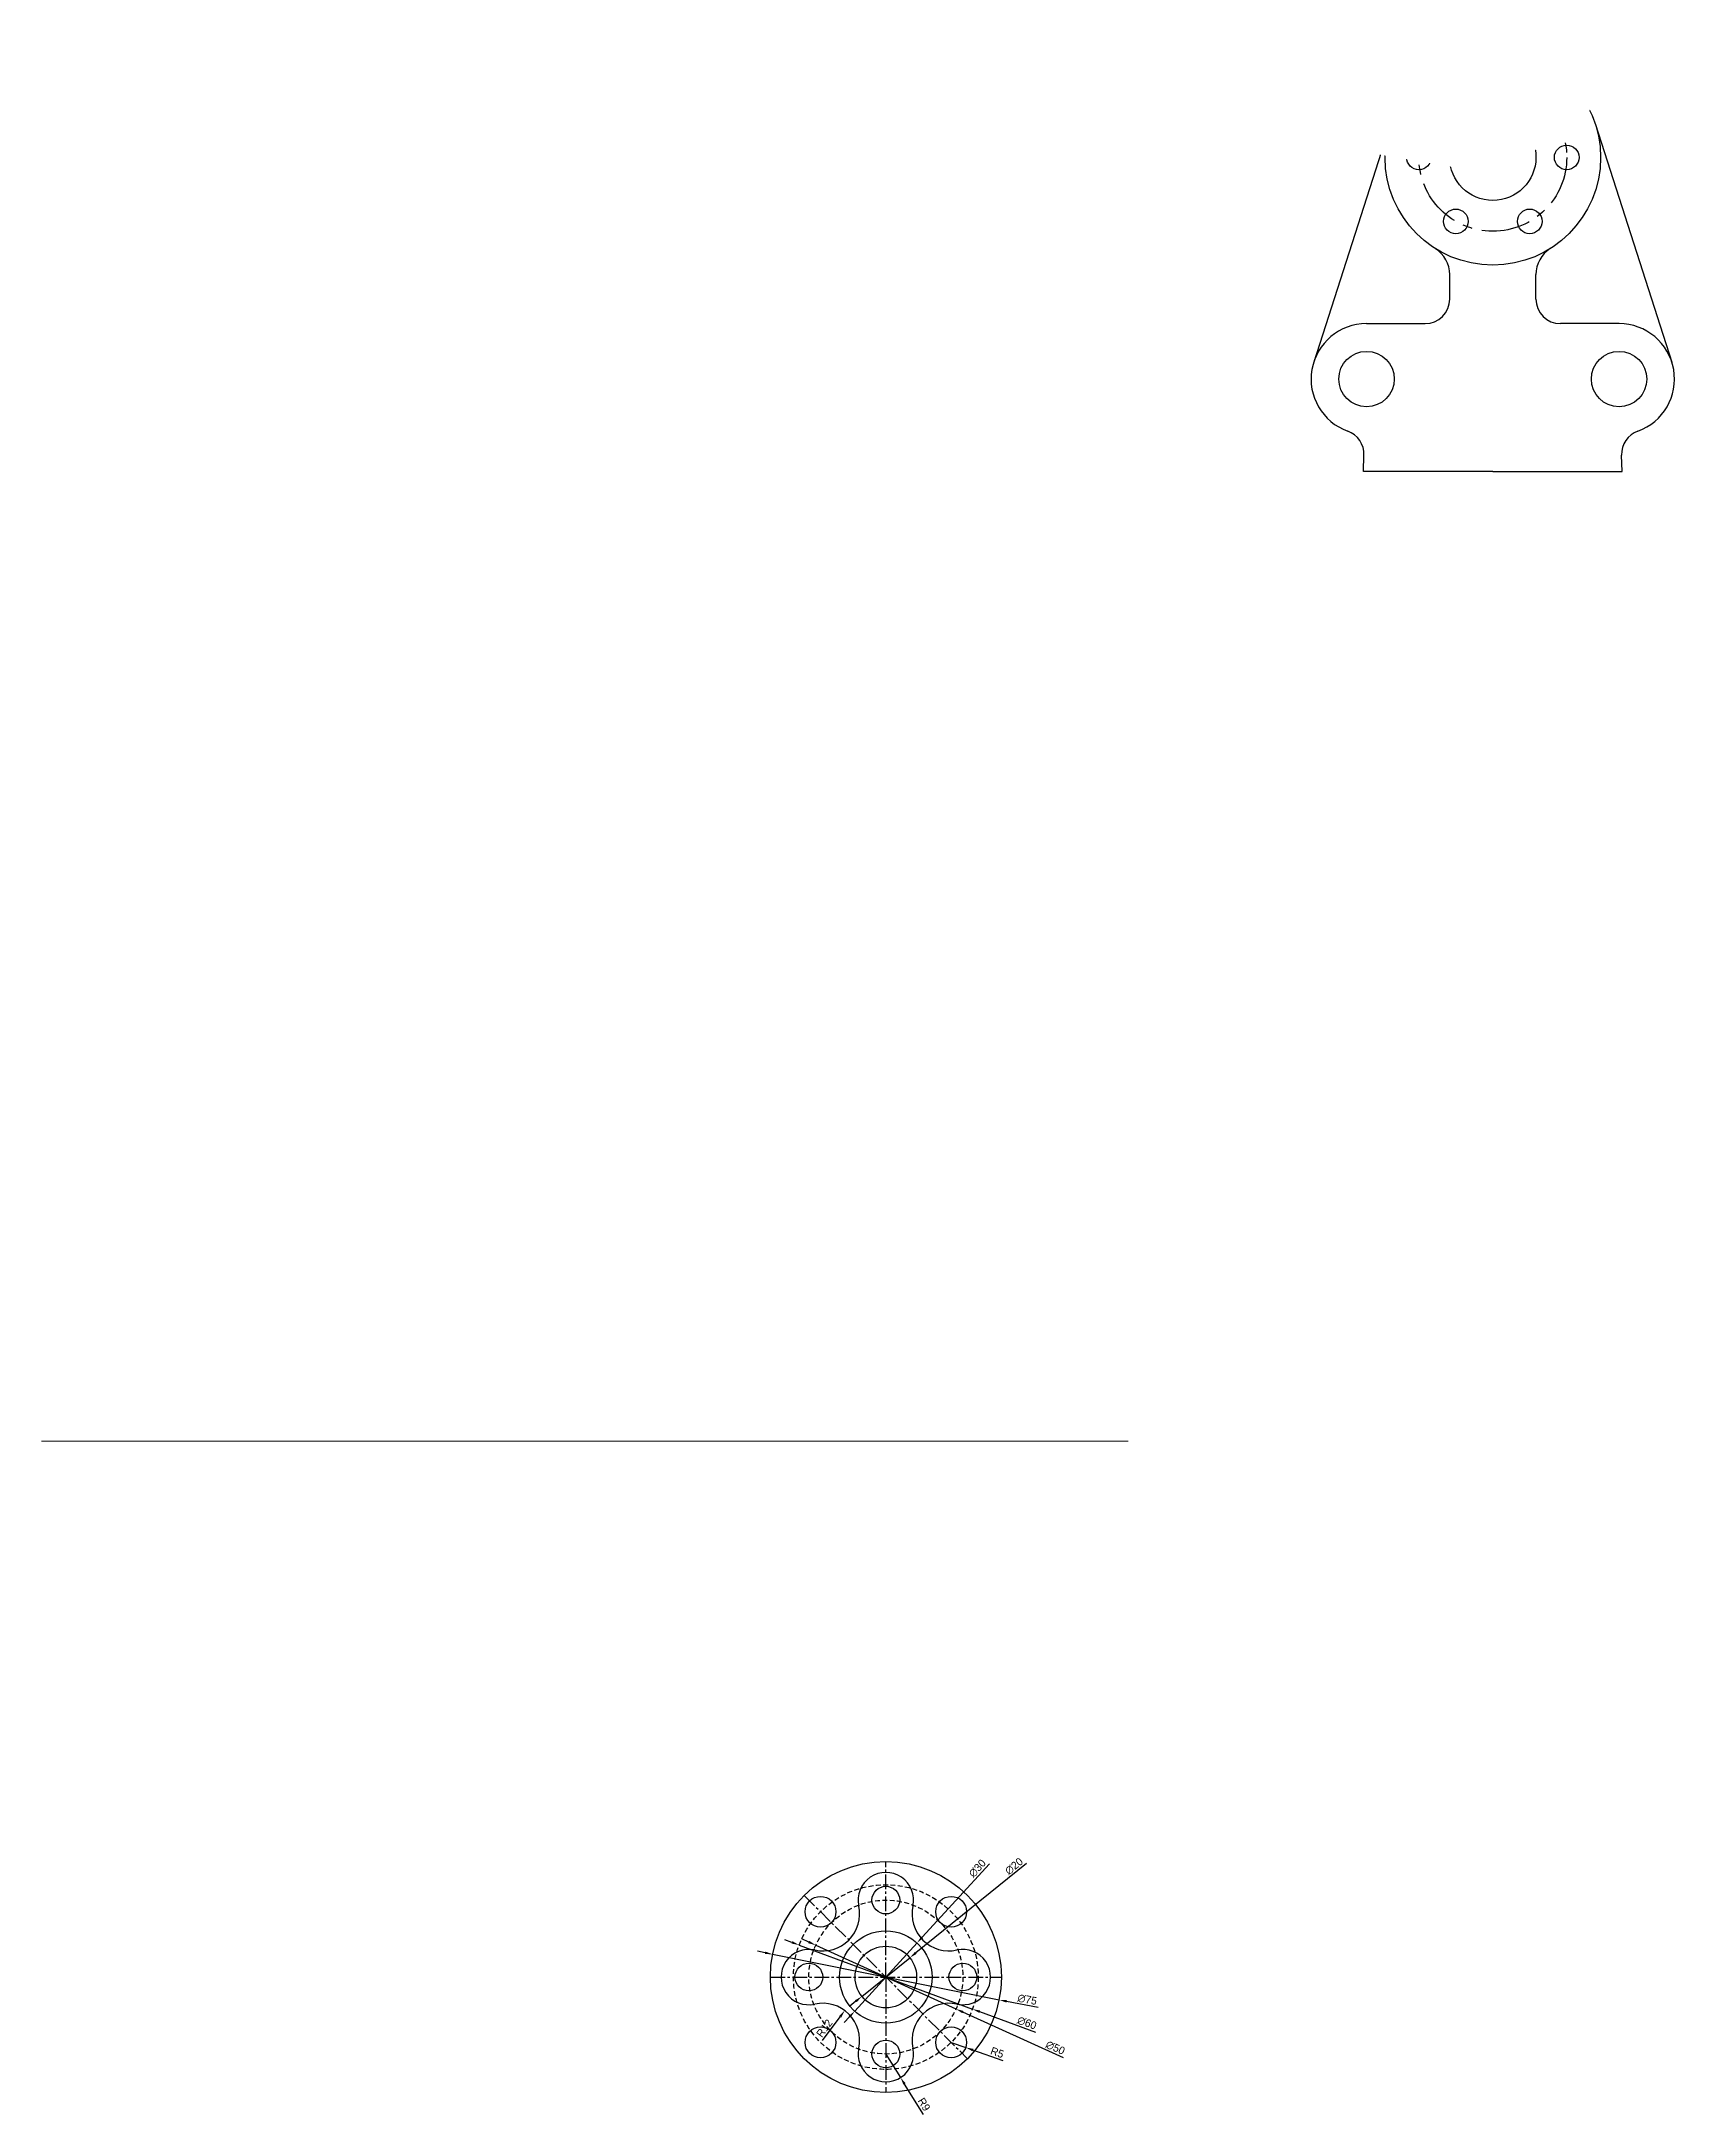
# Model space of a CAD drawing. Header units: millimetres. Extents: x -11614 to -3042, y 13178 to 15416.
# Drawn here: x -6789 to -6259, y 13365 to 14038 of the extents above; entities that cross this region are included whole.
import ezdxf

# ---------------------------------------------------------------- set-up
doc = ezdxf.new("R2010")
doc.units = ezdxf.units.MM
doc.header["$LTSCALE"] = 0.5
doc.header["$PDMODE"] = 34
for name, pattern in [('CENTER', [50.8, 31.75, -6.35, 6.35, -6.35]), ('CENTER2', [28.575, 19.05, -3.175, 3.175, -3.175]), ('HIDDEN', [9.525, 6.35, -3.175])]:
    doc.linetypes.add(name, pattern=pattern)
doc.dimstyles.new('ISO-25', dxfattribs={"dimtxt": 2.5, "dimasz": 2.5, "dimexe": 1.25, "dimexo": 0.625, "dimtad": 1, "dimtxsty": 'Standard', "dimcen": 2.5, "dimadec": 0, "dimazin": 0, "dimtfac": 1, "dimtmove": 0, "dimatfit": 3, "dimfxl": 1, "dimarcsym": 0})

msp = doc.modelspace()

# ---------------------------------------------------------------- blocks, each defined once
blk = doc.blocks.new('*D258')
at = {"color": 0, "linetype": 'Continuous', "lineweight": -2, "ltscale": 0.5, "transparency": 16777216}
blk.add_line((-6535.53, 13388.68), (-6529.81, 13396.37), dxfattribs=at)
at = {"color": 0, "linetype": 'Continuous', "ltscale": 0.5, "transparency": 16777216}
blk.add_solid([(-6530.14, 13396.62), (-6529.47, 13396.12), (-6528.32, 13398.37)], dxfattribs=at)
at = {"layer": 'Defpoints', "color": 0, "linetype": 'Continuous', "ltscale": 0.5, "transparency": 16777216}
for p in [(-6528.32, 13398.37), (-6535.48, 13388.75)]:
    blk.add_point(p, dxfattribs=at)
at = {"color": 0, "linetype": 'Continuous', "ltscale": 0.5, "transparency": 16777216, "insert": (-6534.92, 13392.64), "char_height": 2.5, "attachment_point": 5, "rotation": 53.33662}
blk.add_mtext('R12', dxfattribs=at)
blk = doc.blocks.new('*D259')
at = {"color": 0, "linetype": 'Continuous', "lineweight": -2, "ltscale": 0.5, "transparency": 16777216}
for p, q in [((-6493.75, 13388.05), (-6489.04, 13386.38)), ((-6476.88, 13382.07), (-6486.68, 13385.54))]:
    blk.add_line(p, q, dxfattribs=at)
at = {"color": 0, "linetype": 'Continuous', "ltscale": 0.5, "transparency": 16777216}
blk.add_solid([(-6486.54, 13385.94), (-6486.82, 13385.15), (-6489.04, 13386.38)], dxfattribs=at)
at = {"layer": 'Defpoints', "color": 0, "linetype": 'Continuous', "ltscale": 0.5, "transparency": 16777216}
for p in [(-6493.75, 13388.05), (-6489.04, 13386.38)]:
    blk.add_point(p, dxfattribs=at)
at = {"color": 0, "linetype": 'Continuous', "ltscale": 0.5, "transparency": 16777216, "insert": (-6478.81, 13384.74), "char_height": 2.5, "attachment_point": 5, "rotation": 340.48209}
blk.add_mtext('R5', dxfattribs=at)
blk = doc.blocks.new('*D260')
at = {"color": 0, "linetype": 'Continuous', "lineweight": -2, "ltscale": 0.5, "transparency": 16777216}
for p, q in [((-6514.97, 13384.26), (-6510.21, 13376.62)), ((-6502.72, 13364.6), (-6508.89, 13374.5))]:
    blk.add_line(p, q, dxfattribs=at)
at = {"color": 0, "linetype": 'Continuous', "ltscale": 0.5, "transparency": 16777216}
blk.add_solid([(-6508.53, 13374.72), (-6509.24, 13374.28), (-6510.21, 13376.62)], dxfattribs=at)
at = {"layer": 'Defpoints', "color": 0, "linetype": 'Continuous', "ltscale": 0.5, "transparency": 16777216}
for p in [(-6514.97, 13384.26), (-6510.21, 13376.62)]:
    blk.add_point(p, dxfattribs=at)
at = {"color": 0, "linetype": 'Continuous', "ltscale": 0.5, "transparency": 16777216, "insert": (-6502.56, 13367.89), "char_height": 2.5, "attachment_point": 5, "rotation": 301.91497}
blk.add_mtext('R9', dxfattribs=at)
blk = doc.blocks.new('*D261')
at = {"color": 0, "linetype": 'Continuous', "lineweight": -2, "ltscale": 0.5, "transparency": 16777216}
for p, q in [((-6554.18, 13417.15), (-6556.63, 13417.64)), ((-6551.73, 13416.66), (-6478.2, 13401.87)), ((-6465.54, 13399.32), (-6475.75, 13401.37))]:
    blk.add_line(p, q, dxfattribs=at)
at = {"color": 0, "linetype": 'Continuous', "ltscale": 0.5, "transparency": 16777216}
for points in [[(-6554.1, 13417.56), (-6554.26, 13416.74), (-6551.73, 13416.66)], [(-6475.67, 13401.78), (-6475.83, 13400.96), (-6478.2, 13401.87)]]:
    blk.add_solid(points, dxfattribs=at)
at = {"layer": 'Defpoints', "color": 0, "linetype": 'Continuous', "ltscale": 0.5, "transparency": 16777216}
for p in [(-6551.73, 13416.66), (-6478.2, 13401.87)]:
    blk.add_point(p, dxfattribs=at)
at = {"color": 0, "linetype": 'Continuous', "ltscale": 0.5, "transparency": 16777216, "insert": (-6469.05, 13401.94), "char_height": 2.5, "attachment_point": 5, "rotation": 348.62433}
blk.add_mtext('∅75', dxfattribs=at)
blk = doc.blocks.new('*D262')
at = {"color": 0, "linetype": 'Continuous', "lineweight": -2, "ltscale": 0.5, "transparency": 16777216}
for p, q in [((-6545.45, 13420.53), (-6547.8, 13421.39)), ((-6543.11, 13419.66), (-6486.83, 13398.86)), ((-6466.31, 13391.28), (-6484.48, 13398))]:
    blk.add_line(p, q, dxfattribs=at)
at = {"color": 0, "linetype": 'Continuous', "ltscale": 0.5, "transparency": 16777216}
for points in [[(-6545.31, 13420.92), (-6545.6, 13420.14), (-6543.11, 13419.66)], [(-6484.34, 13398.39), (-6484.63, 13397.61), (-6486.83, 13398.86)]]:
    blk.add_solid(points, dxfattribs=at)
at = {"layer": 'Defpoints', "color": 0, "linetype": 'Continuous', "ltscale": 0.5, "transparency": 16777216}
for p in [(-6543.11, 13419.66), (-6486.83, 13398.86)]:
    blk.add_point(p, dxfattribs=at)
at = {"color": 0, "linetype": 'Continuous', "ltscale": 0.5, "transparency": 16777216, "insert": (-6469.18, 13394.34), "char_height": 2.5, "attachment_point": 5, "rotation": 339.7177}
blk.add_mtext('∅60', dxfattribs=at)
blk = doc.blocks.new('*D263')
at = {"color": 0, "linetype": 'Continuous', "lineweight": -2, "ltscale": 0.5, "transparency": 16777216}
for p, q in [((-6540, 13420.65), (-6542.27, 13421.68)), ((-6537.72, 13419.61), (-6492.21, 13398.91)), ((-6457.3, 13383.03), (-6489.93, 13397.87))]:
    blk.add_line(p, q, dxfattribs=at)
at = {"color": 0, "linetype": 'Continuous', "ltscale": 0.5, "transparency": 16777216}
for points in [[(-6539.82, 13421.03), (-6540.17, 13420.27), (-6537.72, 13419.61)], [(-6489.76, 13398.25), (-6490.11, 13397.5), (-6492.21, 13398.91)]]:
    blk.add_solid(points, dxfattribs=at)
at = {"layer": 'Defpoints', "color": 0, "linetype": 'Continuous', "ltscale": 0.5, "transparency": 16777216}
for p in [(-6537.72, 13419.61), (-6492.21, 13398.91)]:
    blk.add_point(p, dxfattribs=at)
at = {"color": 0, "linetype": 'Continuous', "ltscale": 0.5, "transparency": 16777216, "insert": (-6459.94, 13386.29), "char_height": 2.5, "attachment_point": 5, "rotation": 335.53831}
blk.add_mtext('∅50', dxfattribs=at)
blk = doc.blocks.new('*D264')
at = {"color": 0, "linetype": 'Continuous', "lineweight": -2, "ltscale": 0.5, "transparency": 16777216}
for p, q in [((-6481.34, 13446.07), (-6503.16, 13422.18)), ((-6525.08, 13398.19), (-6504.85, 13420.34)), ((-6526.77, 13396.34), (-6528.46, 13394.5))]:
    blk.add_line(p, q, dxfattribs=at)
at = {"color": 0, "linetype": 'Continuous', "ltscale": 0.5, "transparency": 16777216}
for points in [[(-6503.47, 13422.46), (-6502.85, 13421.9), (-6504.85, 13420.34)], [(-6527.08, 13396.62), (-6526.46, 13396.06), (-6525.08, 13398.19)]]:
    blk.add_solid(points, dxfattribs=at)
at = {"layer": 'Defpoints', "color": 0, "linetype": 'Continuous', "ltscale": 0.5, "transparency": 16777216}
for p in [(-6504.85, 13420.34), (-6525.08, 13398.19)]:
    blk.add_point(p, dxfattribs=at)
at = {"color": 0, "linetype": 'Continuous', "ltscale": 0.5, "transparency": 16777216, "insert": (-6485.25, 13444.57), "char_height": 2.5, "attachment_point": 5, "rotation": 47.58642}
blk.add_mtext('∅30', dxfattribs=at)
blk = doc.blocks.new('*D265')
at = {"color": 0, "linetype": 'Continuous', "lineweight": -2, "ltscale": 0.5, "transparency": 16777216}
for p, q in [((-6469.25, 13446.15), (-6505.24, 13417.11)), ((-6522.75, 13402.98), (-6507.18, 13415.54)), ((-6524.69, 13401.41), (-6526.64, 13399.84))]:
    blk.add_line(p, q, dxfattribs=at)
at = {"color": 0, "linetype": 'Continuous', "ltscale": 0.5, "transparency": 16777216}
for points in [[(-6505.5, 13417.44), (-6504.98, 13416.79), (-6507.18, 13415.54)], [(-6524.96, 13401.74), (-6524.43, 13401.09), (-6522.75, 13402.98)]]:
    blk.add_solid(points, dxfattribs=at)
at = {"layer": 'Defpoints', "color": 0, "linetype": 'Continuous', "ltscale": 0.5, "transparency": 16777216}
for p in [(-6507.18, 13415.54), (-6522.75, 13402.98)]:
    blk.add_point(p, dxfattribs=at)
at = {"color": 0, "linetype": 'Continuous', "ltscale": 0.5, "transparency": 16777216, "insert": (-6473.34, 13445.26), "char_height": 2.5, "attachment_point": 5, "rotation": 38.90024}
blk.add_mtext('∅20', dxfattribs=at)

# ---------------------------------------------------------------- dimensions: what is measured, and where the dimension line sits
at = {"color": 0, "linetype": 'Continuous', "ltscale": 0.5}
for p1, p2, picture, middle in [((-6525.083, 13398.188), (-6504.849, 13420.337), '*D264', (-6483.866, 13443.304)), ((-6522.748, 13402.983), (-6507.183, 13415.542), '*D265', (-6472.167, 13443.796)), ((-6543.106, 13419.662), (-6486.826, 13398.863), '*D262', (-6469.829, 13392.581)), ((-6537.722, 13419.614), (-6492.21, 13398.91), '*D263', (-6460.716, 13384.583))]:
    dim = msp.add_diameter_dim_2p(p1=p1, p2=p2, dimstyle='ISO-25', dxfattribs=at)
    dim.commit()
    dim.dimension.update_dxf_attribs({"geometry": picture, "text_midpoint": middle, "dimtype": 163})
dim = msp.add_diameter_dim_2p(p1=(-6551.729, 13416.659), p2=(-6478.202, 13401.866), dimstyle='ISO-25', dxfattribs=at)
dim.commit()
dim.dimension.update_dxf_attribs({"geometry": '*D261', "text_midpoint": (-6469.05, 13401.937)})
for center, mpoint, picture, middle in [((-6535.481, 13388.747), (-6528.316, 13398.372), '*D258', (-6533.416, 13391.521)), ((-6514.966, 13384.262), (-6510.208, 13376.623), '*D260', (-6504.152, 13366.899)), ((-6493.753, 13388.049), (-6489.04, 13386.378), '*D259', (-6479.437, 13382.974))]:
    dim = msp.add_radius_dim(center=center, mpoint=mpoint, dimstyle='ISO-25', dxfattribs=at)
    dim.commit()
    dim.dimension.update_dxf_attribs({"geometry": picture, "text_midpoint": middle, "dimtype": 164})

# ---------------------------------------------------------------- linework, layer by layer
at = {"linetype": 'Continuous'}
for p, q in [((-6351.215, 14011.105), (-6376.03, 13933.902)), ((-6284.573, 14011.105), (-6259.757, 13933.902)), ((-6331.894, 13954.394), (-6331.894, 13962.328)), ((-6303.894, 13954.394), (-6303.894, 13962.328)), ((-6358.894, 13946.394), (-6339.894, 13946.394)), ((-6276.894, 13946.394), (-6295.894, 13946.394)), ((-6359.894, 13898.394), (-6359.718, 13903.669)), ((-6275.894, 13898.394), (-6276.069, 13903.669)), ((-6317.894, 13898.394), (-6359.894, 13898.394)), ((-6317.894, 13898.394), (-6275.894, 13898.394))]:
    msp.add_line(p, q, dxfattribs=at)
at = {"color": 141, "linetype": 'Continuous', "lineweight": 0, "ltscale": 0.5, "true_color": 0xadddf7}
for p, q in [((-6789.122, 13583.357), (-6436.338, 13583.357)), ((-6441.986, 13583.357), (-6779.709, 13583.357)), ((-6436.338, 13583.357), (-6734.905, 13583.357)), ((-6734.905, 13583.357), (-6441.986, 13583.357))]:
    msp.add_line(p, q, dxfattribs=at)
at = {"color": 0, "linetype": 'CENTER2', "ltscale": 0.5}
for p, q in [((-6514.966, 13409.262), (-6514.966, 13446.762)), ((-6541.482, 13435.779), (-6488.449, 13382.746)), ((-6552.466, 13409.262), (-6477.466, 13409.262)), ((-6514.966, 13409.262), (-6514.966, 13371.762))]:
    msp.add_line(p, q, dxfattribs=at)
at = {"linetype": 'Continuous'}
for centre, radius in [((-6317.894, 14000.394), 35), ((-6329.894, 14021.179), 4), ((-6305.894, 14021.179), 4), ((-6317.894, 14000.394), 14), ((-6341.894, 14000.394), 4), ((-6293.894, 14000.394), 4), ((-6329.894, 13979.61), 4), ((-6305.894, 13979.61), 4), ((-6358.894, 13928.394), 9), ((-6276.894, 13928.394), 9)]:
    msp.add_circle(centre, radius, dxfattribs=at)
at = {"linetype": 'CENTER'}
msp.add_circle((-6317.894, 14000.394), 24, dxfattribs=at)
at = {"color": 0, "linetype": 'Continuous', "ltscale": 0.5}
for centre, radius in [((-6514.966, 13409.262), 37.5), ((-6514.966, 13434.262), 4.5), ((-6536.179, 13430.475), 5), ((-6493.753, 13430.475), 5), ((-6514.966, 13409.262), 15), ((-6514.966, 13409.262), 10), ((-6539.966, 13409.262), 4.5), ((-6489.966, 13409.262), 4.5), ((-6536.179, 13388.049), 5), ((-6514.966, 13384.262), 4.5), ((-6493.753, 13388.049), 5)]:
    msp.add_circle(centre, radius, dxfattribs=at)
at = {"color": 0, "linetype": 'HIDDEN', "ltscale": 0.5}
for radius in [30, 25]:
    msp.add_circle((-6514.966, 13409.262), radius, dxfattribs=at)
at = {"linetype": 'Continuous'}
for centre, radius, start, end in [((-6341.894, 13962.328), 10, 0, 57.769047), ((-6293.894, 13962.328), 10, 122.230953, 180), ((-6339.894, 13954.394), 8, 270, 0), ((-6295.894, 13954.394), 8, 180, 270), ((-6358.894, 13928.394), 18, 90, 250.170634), ((-6276.894, 13928.394), 18, 289.829366, 90), ((-6367.713, 13903.936), 8, 358.090848, 70.170634), ((-6268.074, 13903.936), 8, 109.829366, 181.909152)]:
    msp.add_arc(centre, radius, start, end, dxfattribs=at)
at = {"color": 0, "linetype": 'Continuous', "ltscale": 0.5}
for centre, radius, start, end in [((-6514.966, 13434.262), 9, 347.669973, 192.330027), ((-6535.481, 13429.778), 12, 257.669973, 12.330027), ((-6494.45, 13429.778), 12, 167.669973, 282.330027), ((-6539.966, 13409.262), 9, 77.669973, 282.330027), ((-6489.966, 13409.262), 9, 257.669973, 102.330027), ((-6535.481, 13388.747), 12, 347.669973, 102.330027), ((-6494.45, 13388.747), 12, 77.669973, 192.330027), ((-6514.966, 13384.262), 9, 167.669973, 12.330027)]:
    msp.add_arc(centre, radius, start, end, dxfattribs=at)

msp.set_redraw_order([(e.dxf.handle, doc.entitydb.next_handle()) for e in msp.query("TEXT MTEXT ATTDEF DIMENSION ARC_DIMENSION")])  # texts and dimensions are drawn at this point

# ---------------------------------------------------------------- next in the draw order: wipeouts: each hides what was drawn before it
at = {"color": 141, "linetype": 'Continuous', "lineweight": 0, "true_color": 0xadddf7}
msp.add_wipeout([(-6349.805, 14038.063), (-6273.699, 14037.623), (-6290.231, 14009.286), (-6319.979, 13995.488), (-6361.999, 14002.535)], dxfattribs=at)

doc.saveas('drawing.dxf')
